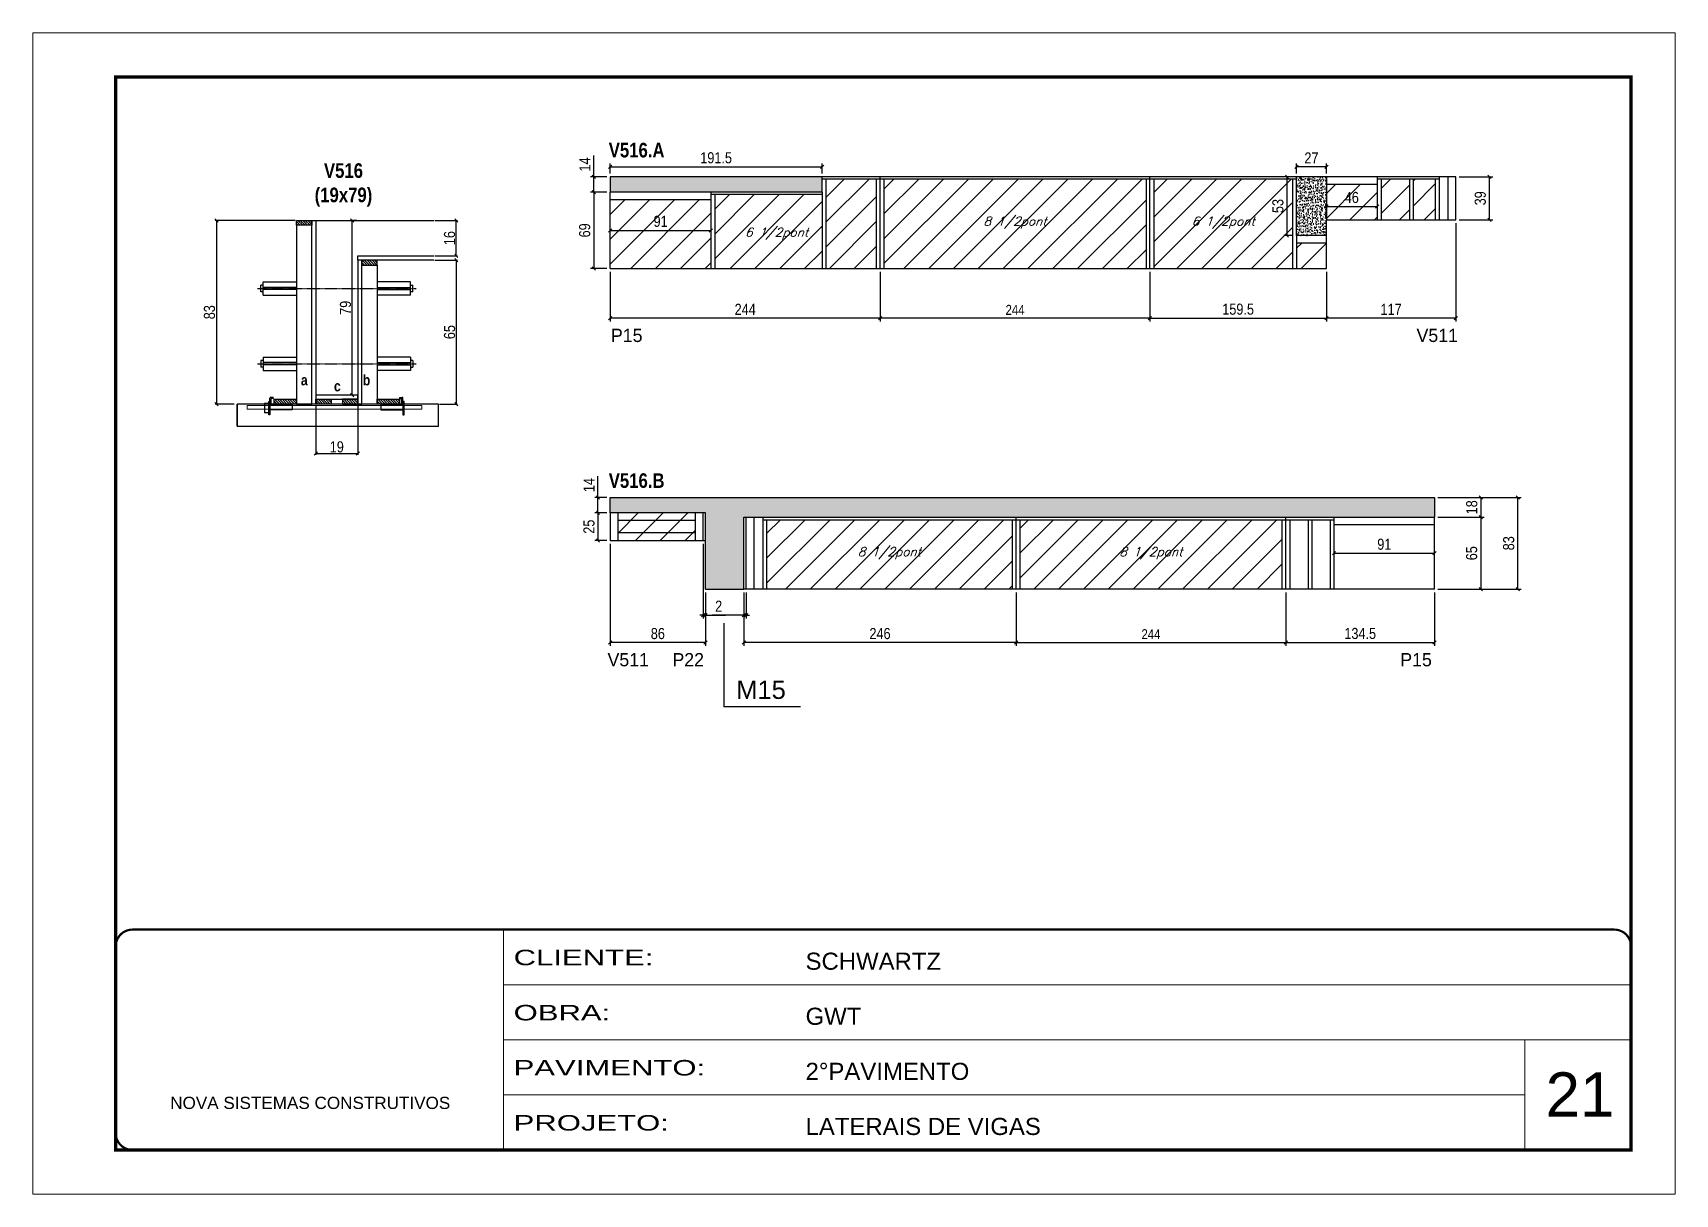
# Model space of a CAD drawing. Extents: x 13154 to 22413, y 1253 to 30260.
# Drawn here: x 13154 to 14639, y 23076 to 24126 of the extents above; entities that cross this region are included whole.
import ezdxf

# ---------------------------------------------------------------- set-up
doc = ezdxf.new("R2010")
doc.units = 0
for name, pattern in [('CONTINUO', [0]), ('DASHED', [0.75, 0.5, -0.25]), ('HIDDEN', [0.375, 0.25, -0.125])]:
    doc.linetypes.add(name, pattern=pattern)
for name, color, linetype in [('5', 5, 'Continuous'), ('barrote', 251, 'Continuous'), ('COTA', 241, 'Continuous'), ('detalhes', 4, 'Continuous'), ('NOMENCLATURA', 7, 'Continuous'), ('Painéis', 200, 'Continuous'), ('presilha', 1, 'Continuous'), ('SARR_2.2x10', 60, 'Continuous'), ('SARR_2.2x7', 40, 'Continuous'), ('SARR_3.5x7', 81, 'Continuous'), ('TENSOR', 3, 'Continuous'), ('texto', 7, 'Continuous')]:
    doc.layers.add(name, color=color, linetype=linetype)
for name, color, linetype, lineweight in [('CARIMBO', 255, 'Continuous', 9), ('CONCRETO', 251, 'Continuous', 25), ('Folhas', 255, 'Continuous', 9), ('Hachura', 251, 'Continuous', 9), ('SARRAFO DE PRESSAO', 251, 'DASHED', 9), ('SCO-___-LAJ', 2, 'Continuous', 0)]:
    doc.layers.add(name, color=color, linetype=linetype, lineweight=lineweight)
doc.styles.add('ARIAL', font='arial.ttf')
doc.styles.add('COTA TECNICA', font='techl___.ttf', dxfattribs={"height": 10})
doc.styles.add('COTA TECNICA 2X', font='techl___.ttf', dxfattribs={"height": 10})
doc.styles.add('COTA TECNICA-50', font='techl___.ttf', dxfattribs={"height": 9})
doc.styles.add('Romans', font='romans.shx')
doc.styles.add('ROMAS860', font='ROMAS860.SHX')
doc.styles.get("Standard").update_dxf_attribs({"font": 'arial.ttf'})
doc.styles.add('TECNICA', font='techb___.ttf', dxfattribs={"height": 10})
doc.styles.add('Tecnologia', font='')
doc.styles.get('Tecnologia').set_extended_font_data('Forgotten Futurist')
doc.dimstyles.new('COTA PAINEL-50', dxfattribs={"dimtxt": 9, "dimasz": 3, "dimexe": 3, "dimexo": 3, "dimgap": 3, "dimtad": 1, "dimdec": 1, "dimzin": 12, "dimdsep": 46, "dimtxsty": 'COTA TECNICA-50', "dimblk1": 'OBLIQUE', "dimblk2": 'OBLIQUE', "dimsah": 1, "dimcen": 0.9, "dimclrd": 4, "dimclre": 4, "dimclrt": 240, "dimadec": 1, "dimazin": 3, "dimtfac": 1, "dimtdec": 1, "dimtmove": 0, "dimatfit": 3, "dimfxl": 1, "dimtolj": 1, "dimtzin": 12, "dimarcsym": 0})
doc.dimstyles.new('PAINEL', dxfattribs={"dimtxt": 10, "dimasz": 3, "dimexe": 3, "dimexo": 3, "dimgap": 3, "dimtad": 1, "dimdec": 1, "dimzin": 12, "dimdsep": 46, "dimtxsty": 'COTA TECNICA', "dimblk1": 'OBLIQUE', "dimblk2": 'OBLIQUE', "dimsah": 1, "dimcen": 0.9, "dimclrd": 4, "dimclre": 4, "dimclrt": 240, "dimadec": 1, "dimazin": 3, "dimtfac": 1, "dimtdec": 1, "dimtmove": 0, "dimatfit": 3, "dimfxl": 1, "dimtolj": 1, "dimtzin": 12, "dimarcsym": 0})
doc.dimstyles.new('SECAO', dxfattribs={"dimscale": 0.333333, "dimtxt": 5, "dimasz": 9, "dimexe": 3, "dimexo": 3, "dimgap": 3, "dimtad": 1, "dimdec": 1, "dimlfac": 0.5, "dimzin": 12, "dimdsep": 46, "dimtxsty": 'COTA TECNICA 2X', "dimblk1": 'OBLIQUE', "dimblk2": 'OBLIQUE', "dimsah": 1, "dimcen": 0.9, "dimclrd": 4, "dimclre": 4, "dimclrt": 240, "dimadec": 1, "dimazin": 3, "dimtfac": 1, "dimtdec": 1, "dimtmove": 0, "dimatfit": 3, "dimfxl": 1, "dimtolj": 1, "dimtzin": 12, "dimarcsym": 0})

msp = doc.modelspace()

# ---------------------------------------------------------------- texts
at = {"layer": '5', "linetype": 'Continuous', "style": 'ROMAS860'}
for s, p in [('P15', (13677.11, 23846.76)), ('V511', (14405.54, 23846.76)), ('V511', (13674.02, 23553.53)), ('P22', (13732.69, 23553.53)), ('P15', (14390.85, 23553.53))]:
    msp.add_text(s, height=12, rotation=359.99996, dxfattribs=at).set_placement(p)
at = {"layer": 'CARIMBO', "style": 'ARIAL'}
msp.add_text('21', height=40, dxfattribs=at).set_placement((14522.24, 23146.44))
at = {"layer": 'detalhes', "style": 'TECNICA'}
for s, p in [('a', (13396.77, 23807.57)), ('c', (13426.65, 23802.15)), ('b', (13452.75, 23807.56))]:
    msp.add_text(s, height=9.6, dxfattribs=at).set_placement(p)
at = {"layer": 'NOMENCLATURA', "style": 'TECNICA'}
for s, p in [('V516.A', (13675.12, 24013.68)), ('V516.B', (13675.12, 23714.85))]:
    msp.add_text(s, height=13.2, dxfattribs=at).set_placement(p)
at = {"layer": 'NOMENCLATURA', "linetype": 'Continuous'}
msp.add_text('M15', height=16.5, dxfattribs=at).set_placement((13790.39, 23524.07))
at = {"layer": 'NOMENCLATURA', "insert": (13435.25, 24008.37), "char_height": 13.2, "attachment_point": 2, "style": 'TECNICA'}
msp.add_mtext_dynamic_manual_height_columns('V516\\P(19x79)', width=300.2766, gutter_width=1, heights=[0], dxfattribs=at)
at = {"layer": 'texto', "color": 2, "char_height": 8, "attachment_point": 5, "style": 'Romans'}
for s, insert in [('{\\Q19;\\C256;8 1/2pont}', (14042.49, 23954.71)), ('{\\Q19;\\C256;6 1/2pont}', (14230.74, 23954.71)), ('{\\Q19;\\C256;6 1/2pont}', (13826.93, 23944.71)), ('{\\Q19;\\C256;8 1/2pont}', (13928.88, 23655.83)), ('{\\Q19;\\C256;8 1/2pont}', (14165.38, 23655.83))]:
    msp.add_mtext(s, dxfattribs=dict(at, insert=insert))

# ---------------------------------------------------------------- blocks, each defined once
blk = doc.blocks.new('9999999999')
at = {"color": 30, "linetype": 'CONTINUO'}
for p, q in [((98564.6, 34230.2), (98564.6, 34429.4)), ((98564.6, 34379.6), (99584, 34379.6)), ((98564.6, 34329.8), (99488, 34329.8)), ((99584, 34329.8), (99488, 34329.8)), ((99488, 34329.8), (99488, 34230.2)), ((98564.6, 34280), (99488, 34280))]:
    blk.add_line(p, q, dxfattribs=at)
at = {"color": 30, "linetype": 'CONTINUO', "const_width": 2}
blk.add_lwpolyline([(99584, 34230.2), (99584, 34414.4, 0.414214), (99569, 34429.4), (98229, 34429.4, 0.414214), (98214, 34414.4), (98214, 34245.2, 0.414214), (98229, 34230.2), (99584, 34230.2)], format="xyb", dxfattribs=at)
at = {"layer": 'Folhas'}
blk.add_lwpolyline([(98139, 34190.2), (99624, 34190.2), (99624, 35240.2), (98139, 35240.2)], close=True, dxfattribs=at)
at = {"layer": 'Folhas', "color": 30, "const_width": 3}
blk.add_lwpolyline([(98214, 34230.2), (99584, 34230.2), (99584, 35200.2), (98214, 35200.2)], close=True, dxfattribs=at)
at = {"color": 7, "linetype": 'Continuous', "ltscale": 5, "style": 'ARIAL'}
for s, height, p in [('SCHWARTZ', 15.48, (98837.7, 34393.1)), ('GWT', 15.48, (98837.7, 34343.3)), ('2°PAVIMENTO', 15.483, (98837.7, 34293.5)), ('NOVA SISTEMAS CONSTRUTIVOS', 11.059, (98263.2, 34267.2)), ('LATERAIS DE VIGAS', 15.483, (98837.7, 34243.7))]:
    blk.add_text(s, height=height, dxfattribs=at).set_placement(p)
at = {"layer": 'Folhas', "color": 7, "style": 'Tecnologia', "width": 1.5}
for s, p in [('CLIENTE:', (98573.7, 34397.2)), ('OBRA:', (98573.7, 34347.3)), ('PAVIMENTO:', (98573.7, 34297.5)), ('PROJETO:', (98573.7, 34247.7))]:
    blk.add_text(s, height=14, dxfattribs=at).set_placement(p)
blk = doc.blocks.new('PRESILHA METÁLICA 1')
at = {"layer": 'presilha'}
for p, q in [((0, 13), (6, 13)), ((0, 13), (0, 0)), ((6, 0), (0, 0)), ((6, 15.5), (7.5, 15.5)), ((6, -2.5), (6, 15.5)), ((6, 13), (6, 0)), ((7.5, 10.6), (7.5, 19.9)), ((7.5, 15.5), (7.5, -2.5)), ((37.5, 4.1), (7.5, 4.1)), ((12, 21), (8.6, 21)), ((9, 11.6), (9, 18.9)), ((12, 19.5), (9.6, 19.5)), ((37.5, 11), (9.6, 11)), ((12, 21), (12, 19.5)), ((37.5, 11), (37.5, 4.1)), ((7.5, -2.5), (6, -2.5))]:
    blk.add_line(p, q, dxfattribs=at)
for centre, radius, start, end in [((8.6, 19.9), 1.14, 90, 180), ((9.6, 18.9), 0.57, 90, 180), ((9.6, 11.6), 0.57, 180, 270)]:
    blk.add_arc(centre, radius, start, end, dxfattribs=at)
blk = doc.blocks.new('PRESILHA METÁLICA 2')
at = {"layer": 'presilha'}
for p, q in [((-5.2, 23.5), (-5.2, 22)), ((-5.2, 23.5), (-1.9, 23.5)), ((-0.8, 14.6), (-0.8, 22.4)), ((-30.8, 13.5), (-30.8, 6.6)), ((-30.8, 13.5), (-2.8, 13.5)), ((-30.8, 6.6), (-0.8, 6.6)), ((-5.2, 22), (-2.8, 22)), ((-2.2, 14.1), (-2.2, 21.4)), ((0.8, 18), (-0.8, 18)), ((-0.8, 18), (-0.8, 0)), ((-0.8, 0), (0.8, 0)), ((0.8, 0), (0.8, 18))]:
    blk.add_line(p, q, dxfattribs=at)
for centre, radius, start, end in [((-1.9, 22.4), 1.14, 0, 90), ((-2.8, 21.4), 0.57, 0, 90), ((-2.8, 14.1), 0.57, 270, 0)]:
    blk.add_arc(centre, radius, start, end, dxfattribs=at)
blk = doc.blocks.new('_Oblique')
at = {"color": 0, "linetype": 'ByBlock', "lineweight": -2}
blk.add_line((-0.5, -0.5), (0.5, 0.5), dxfattribs=at)
blk = doc.blocks.new('*D488')
at = {"layer": 'COTA', "color": 4, "lineweight": -2, "transparency": 16777216}
for p, q in [((13517.9, 23920.7), (13538.3, 23920.7)), ((13537.3, 23920.7), (13537.3, 23790.7)), ((13522.1, 23790.7), (13538.3, 23790.7))]:
    blk.add_line(p, q, dxfattribs=at)
at = {"layer": 'Defpoints', "color": 0, "transparency": 16777216}
for p in [(13516.9, 23920.7), (13521.1, 23790.7), (13537.3, 23790.7)]:
    blk.add_point(p, dxfattribs=at)
at = {"layer": 'COTA', "color": 4, "lineweight": -2, "transparency": 16777216, "xscale": 3, "yscale": 3, "zscale": 3}
for p, rotation in [((13537.3, 23920.7), 90), ((13537.3, 23790.7), 270)]:
    blk.add_blockref('_Oblique', p, dxfattribs=dict(at, rotation=rotation))
at = {"layer": 'COTA', "color": 240, "transparency": 16777216, "insert": (13531.2, 23855.7), "char_height": 10, "attachment_point": 5, "rotation": 90, "style": 'COTA TECNICA 2X'}
blk.add_mtext('\\A1;65', dxfattribs=at)
blk = doc.blocks.new('*D489')
at = {"layer": 'COTA', "color": 4, "lineweight": -2, "transparency": 16777216}
for p, q in [((13517.9, 23956.7), (13538.3, 23956.7)), ((13537.3, 23924.7), (13537.3, 23956.7)), ((13517.9, 23924.7), (13538.3, 23924.7))]:
    blk.add_line(p, q, dxfattribs=at)
at = {"layer": 'Defpoints', "color": 0, "transparency": 16777216}
for p in [(13516.9, 23956.7), (13537.3, 23956.7), (13516.9, 23924.7)]:
    blk.add_point(p, dxfattribs=at)
at = {"layer": 'COTA', "color": 4, "lineweight": -2, "transparency": 16777216, "xscale": 3, "yscale": 3, "zscale": 3}
for p, rotation in [((13537.3, 23956.7), 90), ((13537.3, 23924.7), 270)]:
    blk.add_blockref('_Oblique', p, dxfattribs=dict(at, rotation=rotation))
at = {"layer": 'COTA', "color": 240, "transparency": 16777216, "insert": (13531.2, 23940.7), "char_height": 10, "attachment_point": 5, "rotation": 90, "style": 'COTA TECNICA 2X'}
blk.add_mtext('\\A1;16', dxfattribs=at)
blk = doc.blocks.new('*D490')
at = {"layer": 'COTA', "color": 4, "lineweight": -2, "transparency": 16777216}
for p, q in [((13391.6, 23956.7), (13319.3, 23956.7)), ((13320.3, 23956.7), (13320.3, 23790.7)), ((13336.4, 23790.7), (13319.3, 23790.7))]:
    blk.add_line(p, q, dxfattribs=at)
at = {"layer": 'Defpoints', "color": 0, "transparency": 16777216}
for p in [(13392.6, 23956.7), (13320.3, 23790.7), (13337.4, 23790.7)]:
    blk.add_point(p, dxfattribs=at)
at = {"layer": 'COTA', "color": 4, "lineweight": -2, "transparency": 16777216, "xscale": 3, "yscale": 3, "zscale": 3}
for p, rotation in [((13320.3, 23956.7), 90), ((13320.3, 23790.7), 270)]:
    blk.add_blockref('_Oblique', p, dxfattribs=dict(at, rotation=rotation))
at = {"layer": 'COTA', "color": 240, "transparency": 16777216, "insert": (13314.1, 23873.7), "char_height": 10, "attachment_point": 5, "rotation": 90, "style": 'COTA TECNICA 2X'}
blk.add_mtext('\\A1;83', dxfattribs=at)
blk = doc.blocks.new('*D491')
at = {"layer": 'COTA', "color": 4, "lineweight": -2, "transparency": 16777216}
for p, q in [((13447.2, 23956.7), (13442.2, 23956.7)), ((13443.2, 23798.7), (13443.2, 23956.7)), ((13447.2, 23798.7), (13442.2, 23798.7))]:
    blk.add_line(p, q, dxfattribs=at)
at = {"layer": 'Defpoints', "color": 0, "transparency": 16777216}
for p in [(13443.2, 23956.7), (13448.2, 23956.7), (13448.2, 23798.7)]:
    blk.add_point(p, dxfattribs=at)
at = {"layer": 'COTA', "color": 4, "lineweight": -2, "transparency": 16777216, "xscale": 3, "yscale": 3, "zscale": 3}
for p, rotation in [((13443.2, 23956.7), 90), ((13443.2, 23798.7), 270)]:
    blk.add_blockref('_Oblique', p, dxfattribs=dict(at, rotation=rotation))
at = {"layer": 'COTA', "color": 240, "transparency": 16777216, "insert": (13437.1, 23877.7), "char_height": 10, "attachment_point": 5, "rotation": 90, "style": 'COTA TECNICA 2X'}
blk.add_mtext('\\A1;79', dxfattribs=at)
blk = doc.blocks.new('*D492')
at = {"layer": 'COTA', "color": 4, "lineweight": -2, "transparency": 16777216}
for p, q in [((13410.2, 23789.7), (13410.2, 23744.9)), ((13448.2, 23789.7), (13448.2, 23744.9)), ((13410.2, 23745.9), (13448.2, 23745.9))]:
    blk.add_line(p, q, dxfattribs=at)
at = {"layer": 'Defpoints', "color": 0, "transparency": 16777216}
for p in [(13410.2, 23790.7), (13448.2, 23790.7), (13448.2, 23745.9)]:
    blk.add_point(p, dxfattribs=at)
at = {"layer": 'COTA', "color": 4, "lineweight": -2, "transparency": 16777216, "xscale": 3, "yscale": 3, "zscale": 3, "rotation": 180}
blk.add_blockref('_Oblique', (13410.2, 23745.9), dxfattribs=at)
at = {"layer": 'COTA', "color": 4, "lineweight": -2, "transparency": 16777216, "xscale": 3, "yscale": 3, "zscale": 3}
blk.add_blockref('_Oblique', (13448.2, 23745.9), dxfattribs=at)
at = {"layer": 'COTA', "color": 240, "transparency": 16777216, "insert": (13429.2, 23751.9), "char_height": 10, "attachment_point": 5, "style": 'COTA TECNICA 2X'}
blk.add_mtext('\\A1;19', dxfattribs=at)
blk = doc.blocks.new('*D493')
at = {"layer": 'COTA', "color": 4, "linetype": 'ByBlock', "lineweight": -2, "transparency": 16777216}
for p, q in [((13920.5, 23910.2), (13920.5, 23865.2)), ((14164.5, 23910.2), (14164.5, 23865.2)), ((14164.5, 23868.2), (13920.5, 23868.2))]:
    blk.add_line(p, q, dxfattribs=at)
at = {"layer": 'Defpoints', "color": 0, "linetype": 'ByBlock', "transparency": 16777216}
for p in [(13920.5, 23913.2), (14164.5, 23913.2), (13920.5, 23868.2)]:
    blk.add_point(p, dxfattribs=at)
at = {"layer": 'COTA', "color": 4, "linetype": 'ByBlock', "lineweight": -2, "transparency": 16777216, "xscale": 3, "yscale": 3, "zscale": 3, "rotation": 180}
blk.add_blockref('_Oblique', (13920.5, 23868.2), dxfattribs=at)
at = {"layer": 'COTA', "color": 4, "linetype": 'ByBlock', "lineweight": -2, "transparency": 16777216, "xscale": 3, "yscale": 3, "zscale": 3}
blk.add_blockref('_Oblique', (14164.5, 23868.2), dxfattribs=at)
at = {"layer": 'COTA', "color": 240, "linetype": 'ByBlock', "transparency": 16777216, "insert": (14042.5, 23875.8), "char_height": 9, "attachment_point": 5, "style": 'COTA TECNICA-50'}
blk.add_mtext('\\A1;244', dxfattribs=at)
blk = doc.blocks.new('*D494')
at = {"layer": 'COTA', "color": 4, "linetype": 'ByBlock', "lineweight": -2, "transparency": 16777216}
for p, q in [((14164.5, 23910.2), (14164.5, 23865.2)), ((14324, 23910.2), (14324, 23865.2)), ((14164.5, 23868.2), (14324, 23868.2))]:
    blk.add_line(p, q, dxfattribs=at)
at = {"layer": 'Defpoints', "color": 0, "linetype": 'ByBlock', "transparency": 16777216}
for p in [(14164.5, 23913.2), (14324, 23913.2), (14324, 23868.2)]:
    blk.add_point(p, dxfattribs=at)
at = {"layer": 'COTA', "color": 4, "linetype": 'ByBlock', "lineweight": -2, "transparency": 16777216, "xscale": 3, "yscale": 3, "zscale": 3, "rotation": 180}
blk.add_blockref('_Oblique', (14164.5, 23868.2), dxfattribs=at)
at = {"layer": 'COTA', "color": 4, "linetype": 'ByBlock', "lineweight": -2, "transparency": 16777216, "xscale": 3, "yscale": 3, "zscale": 3}
blk.add_blockref('_Oblique', (14324, 23868.2), dxfattribs=at)
at = {"layer": 'COTA', "color": 240, "linetype": 'ByBlock', "transparency": 16777216, "insert": (14244.2, 23876.4), "char_height": 10, "attachment_point": 5, "style": 'COTA TECNICA'}
blk.add_mtext('\\A1;159.5', dxfattribs=at)
blk = doc.blocks.new('*D495')
at = {"layer": 'COTA', "color": 4, "linetype": 'ByBlock', "lineweight": -2, "transparency": 16777216}
for p, q in [((13676.5, 23910.2), (13676.5, 23865.2)), ((13920.5, 23910.2), (13920.5, 23865.2)), ((13920.5, 23868.2), (13676.5, 23868.2))]:
    blk.add_line(p, q, dxfattribs=at)
at = {"layer": 'Defpoints', "color": 0, "linetype": 'ByBlock', "transparency": 16777216}
for p in [(13676.5, 23913.2), (13920.5, 23913.2), (13676.5, 23868.2)]:
    blk.add_point(p, dxfattribs=at)
at = {"layer": 'COTA', "color": 4, "linetype": 'ByBlock', "lineweight": -2, "transparency": 16777216, "xscale": 3, "yscale": 3, "zscale": 3, "rotation": 180}
blk.add_blockref('_Oblique', (13676.5, 23868.2), dxfattribs=at)
at = {"layer": 'COTA', "color": 4, "linetype": 'ByBlock', "lineweight": -2, "transparency": 16777216, "xscale": 3, "yscale": 3, "zscale": 3}
blk.add_blockref('_Oblique', (13920.5, 23868.2), dxfattribs=at)
at = {"layer": 'COTA', "color": 240, "linetype": 'ByBlock', "transparency": 16777216, "insert": (13798.5, 23876.3), "char_height": 10, "attachment_point": 5, "style": 'COTA TECNICA'}
blk.add_mtext('\\A1;244', dxfattribs=at)
blk = doc.blocks.new('*D496')
at = {"layer": 'COTA', "color": 4, "lineweight": -2, "transparency": 16777216}
blk.add_line((13676.5, 23947.7), (13767.5, 23947.7), dxfattribs=at)
at = {"layer": 'Defpoints', "color": 0, "transparency": 16777216}
for p in [(13676.5, 23947.7), (13767.5, 23947.7), (13767.5, 23947.7)]:
    blk.add_point(p, dxfattribs=at)
at = {"layer": 'COTA', "color": 4, "lineweight": -2, "transparency": 16777216, "xscale": 3, "yscale": 3, "zscale": 3, "rotation": 180}
blk.add_blockref('_Oblique', (13676.5, 23947.7), dxfattribs=at)
at = {"layer": 'COTA', "color": 4, "lineweight": -2, "transparency": 16777216, "xscale": 3, "yscale": 3, "zscale": 3}
blk.add_blockref('_Oblique', (13767.5, 23947.7), dxfattribs=at)
at = {"layer": 'COTA', "color": 240, "transparency": 16777216, "insert": (13722, 23955.8), "char_height": 10, "attachment_point": 5, "style": 'COTA TECNICA'}
blk.add_mtext('\\A1;91', dxfattribs=at)
blk = doc.blocks.new('*D497')
at = {"layer": 'COTA', "color": 4, "lineweight": -2, "transparency": 16777216}
for p, q in [((13676.5, 23999.2), (13676.5, 24008.2)), ((13676.5, 24005.2), (13868, 24005.2)), ((13868, 23999.2), (13868, 24008.2))]:
    blk.add_line(p, q, dxfattribs=at)
at = {"layer": 'Defpoints', "color": 0, "transparency": 16777216}
for p in [(13868, 24005.2), (13676.5, 23996.2), (13868, 23996.2)]:
    blk.add_point(p, dxfattribs=at)
at = {"layer": 'COTA', "color": 4, "lineweight": -2, "transparency": 16777216, "xscale": 3, "yscale": 3, "zscale": 3, "rotation": 180}
blk.add_blockref('_Oblique', (13676.5, 24005.2), dxfattribs=at)
at = {"layer": 'COTA', "color": 4, "lineweight": -2, "transparency": 16777216, "xscale": 3, "yscale": 3, "zscale": 3}
blk.add_blockref('_Oblique', (13868, 24005.2), dxfattribs=at)
at = {"layer": 'COTA', "color": 240, "transparency": 16777216, "insert": (13772.2, 24013.3), "char_height": 10, "attachment_point": 5, "style": 'COTA TECNICA'}
blk.add_mtext('\\A1;191.5', dxfattribs=at)
blk = doc.blocks.new('*D498')
at = {"layer": 'COTA', "color": 4, "lineweight": -2, "transparency": 16777216}
for p, q in [((14297, 23999.2), (14297, 24008.1)), ((14324, 24005.1), (14297, 24005.1)), ((14324, 23999.2), (14324, 24008.1))]:
    blk.add_line(p, q, dxfattribs=at)
at = {"layer": 'Defpoints', "color": 0, "transparency": 16777216}
for p in [(14297, 24005.1), (14297, 23996.2), (14324, 23996.2)]:
    blk.add_point(p, dxfattribs=at)
at = {"layer": 'COTA', "color": 4, "lineweight": -2, "transparency": 16777216, "xscale": 3, "yscale": 3, "zscale": 3, "rotation": 180}
blk.add_blockref('_Oblique', (14297, 24005.1), dxfattribs=at)
at = {"layer": 'COTA', "color": 4, "lineweight": -2, "transparency": 16777216, "xscale": 3, "yscale": 3, "zscale": 3}
blk.add_blockref('_Oblique', (14324, 24005.1), dxfattribs=at)
at = {"layer": 'COTA', "color": 240, "transparency": 16777216, "insert": (14310.5, 24013.2), "char_height": 10, "attachment_point": 5, "style": 'COTA TECNICA'}
blk.add_mtext('\\A1;27', dxfattribs=at)
blk = doc.blocks.new('*D499')
at = {"layer": 'COTA', "color": 4, "lineweight": -2, "transparency": 16777216}
for p, q in [((14441, 23954.2), (14441, 23865.2)), ((14324, 23910.2), (14324, 23865.2)), ((14441, 23868.2), (14324, 23868.2))]:
    blk.add_line(p, q, dxfattribs=at)
at = {"layer": 'Defpoints', "color": 0, "transparency": 16777216}
for p in [(14441, 23957.2), (14324, 23913.2), (14324, 23868.2)]:
    blk.add_point(p, dxfattribs=at)
at = {"layer": 'COTA', "color": 4, "lineweight": -2, "transparency": 16777216, "xscale": 3, "yscale": 3, "zscale": 3, "rotation": 180}
blk.add_blockref('_Oblique', (14324, 23868.2), dxfattribs=at)
at = {"layer": 'COTA', "color": 4, "lineweight": -2, "transparency": 16777216, "xscale": 3, "yscale": 3, "zscale": 3}
blk.add_blockref('_Oblique', (14441, 23868.2), dxfattribs=at)
at = {"layer": 'COTA', "color": 240, "transparency": 16777216, "insert": (14382.5, 23876.3), "char_height": 10, "attachment_point": 5, "style": 'COTA TECNICA'}
blk.add_mtext('\\A1;117', dxfattribs=at)
blk = doc.blocks.new('*D500')
at = {"layer": 'COTA', "color": 4, "lineweight": -2, "transparency": 16777216}
for p, q in [((14324, 23973.7), (14324, 23966.3)), ((14324, 23969.3), (14370, 23969.3)), ((14370, 23973.7), (14370, 23966.3))]:
    blk.add_line(p, q, dxfattribs=at)
at = {"layer": 'Defpoints', "color": 0, "transparency": 16777216}
for p in [(14324, 23976.7), (14370, 23976.7), (14370, 23969.3)]:
    blk.add_point(p, dxfattribs=at)
at = {"layer": 'COTA', "color": 4, "lineweight": -2, "transparency": 16777216, "xscale": 3, "yscale": 3, "zscale": 3, "rotation": 180}
blk.add_blockref('_Oblique', (14324, 23969.3), dxfattribs=at)
at = {"layer": 'COTA', "color": 4, "lineweight": -2, "transparency": 16777216, "xscale": 3, "yscale": 3, "zscale": 3}
blk.add_blockref('_Oblique', (14370, 23969.3), dxfattribs=at)
at = {"layer": 'COTA', "color": 240, "transparency": 16777216, "insert": (14347, 23977.4), "char_height": 10, "attachment_point": 5, "style": 'COTA TECNICA'}
blk.add_mtext('\\A1;46', dxfattribs=at)
blk = doc.blocks.new('*D501')
at = {"layer": 'COTA', "color": 4, "lineweight": -2, "transparency": 16777216}
for p, q in [((14444, 23996.2), (14474.4, 23996.2)), ((14471.4, 23957.2), (14471.4, 23996.2)), ((14444, 23957.2), (14474.4, 23957.2))]:
    blk.add_line(p, q, dxfattribs=at)
at = {"layer": 'Defpoints', "color": 0, "transparency": 16777216}
for p in [(14441, 23996.2), (14471.4, 23996.2), (14441, 23957.2)]:
    blk.add_point(p, dxfattribs=at)
at = {"layer": 'COTA', "color": 4, "lineweight": -2, "transparency": 16777216, "xscale": 3, "yscale": 3, "zscale": 3}
for p, rotation in [((14471.4, 23996.2), 90), ((14471.4, 23957.2), 270)]:
    blk.add_blockref('_Oblique', p, dxfattribs=dict(at, rotation=rotation))
at = {"layer": 'COTA', "color": 240, "transparency": 16777216, "insert": (14463.2, 23976.7), "char_height": 10, "attachment_point": 5, "rotation": 90, "style": 'COTA TECNICA'}
blk.add_mtext('\\A1;39', dxfattribs=at)
blk = doc.blocks.new('*D502')
at = {"layer": 'COTA', "color": 4, "lineweight": -2, "transparency": 16777216}
for p, q in [((13673.5, 23982.2), (13658.6, 23982.2)), ((13661.6, 23982.2), (13661.6, 23913.2)), ((13673.5, 23913.2), (13658.6, 23913.2))]:
    blk.add_line(p, q, dxfattribs=at)
at = {"layer": 'Defpoints', "color": 0, "transparency": 16777216}
for p in [(13676.5, 23982.2), (13661.6, 23913.2), (13676.5, 23913.2)]:
    blk.add_point(p, dxfattribs=at)
at = {"layer": 'COTA', "color": 4, "lineweight": -2, "transparency": 16777216, "xscale": 3, "yscale": 3, "zscale": 3}
for p, rotation in [((13661.6, 23982.2), 90), ((13661.6, 23913.2), 270)]:
    blk.add_blockref('_Oblique', p, dxfattribs=dict(at, rotation=rotation))
at = {"layer": 'COTA', "color": 240, "transparency": 16777216, "insert": (13653.4, 23947.7), "char_height": 10, "attachment_point": 5, "rotation": 90, "style": 'COTA TECNICA'}
blk.add_mtext('\\A1;69', dxfattribs=at)
blk = doc.blocks.new('*D503')
at = {"layer": 'COTA', "color": 4, "lineweight": -2, "transparency": 16777216}
for p, q in [((13661.6, 23996.2), (13661.6, 24015.3)), ((13673.5, 23996.2), (13658.6, 23996.2)), ((13661.6, 23982.2), (13661.6, 23996.2)), ((13673.5, 23982.2), (13658.6, 23982.2))]:
    blk.add_line(p, q, dxfattribs=at)
at = {"layer": 'Defpoints', "color": 0, "transparency": 16777216}
for p in [(13661.6, 23996.2), (13676.5, 23996.2), (13676.5, 23982.2)]:
    blk.add_point(p, dxfattribs=at)
at = {"layer": 'COTA', "color": 4, "lineweight": -2, "transparency": 16777216, "xscale": 3, "yscale": 3, "zscale": 3}
for p, rotation in [((13661.6, 23996.2), 90), ((13661.6, 23982.2), 270)]:
    blk.add_blockref('_Oblique', p, dxfattribs=dict(at, rotation=rotation))
at = {"layer": 'COTA', "color": 240, "transparency": 16777216, "insert": (13653.5, 24007.3), "char_height": 10, "attachment_point": 5, "rotation": 90, "style": 'COTA TECNICA'}
blk.add_mtext('\\A1;14', dxfattribs=at)
blk = doc.blocks.new('*D507')
at = {"layer": 'COTA', "color": 4, "lineweight": -2, "transparency": 16777216}
for p, q in [((13676.5, 23664.3), (13676.5, 23572)), ((13762.5, 23620.3), (13762.5, 23572)), ((13762.5, 23575), (13676.5, 23575))]:
    blk.add_line(p, q, dxfattribs=at)
at = {"layer": 'Defpoints', "color": 0, "transparency": 16777216}
for p in [(13676.5, 23667.3), (13762.5, 23623.3), (13676.5, 23575)]:
    blk.add_point(p, dxfattribs=at)
at = {"layer": 'COTA', "color": 4, "lineweight": -2, "transparency": 16777216, "xscale": 3, "yscale": 3, "zscale": 3, "rotation": 180}
blk.add_blockref('_Oblique', (13676.5, 23575), dxfattribs=at)
at = {"layer": 'COTA', "color": 4, "lineweight": -2, "transparency": 16777216, "xscale": 3, "yscale": 3, "zscale": 3}
blk.add_blockref('_Oblique', (13762.5, 23575), dxfattribs=at)
at = {"layer": 'COTA', "color": 240, "transparency": 16777216, "insert": (13719.5, 23583.1), "char_height": 10, "attachment_point": 5, "style": 'COTA TECNICA'}
blk.add_mtext('\\A1;86', dxfattribs=at)
blk = doc.blocks.new('*D504')
at = {"layer": 'COTA', "color": 4, "linetype": 'ByBlock', "lineweight": -2, "transparency": 16777216}
for p, q in [((14043.4, 23620.3), (14043.4, 23572)), ((14287.4, 23620.3), (14287.4, 23572)), ((14043.4, 23575), (14287.4, 23575))]:
    blk.add_line(p, q, dxfattribs=at)
at = {"layer": 'Defpoints', "color": 0, "linetype": 'ByBlock', "transparency": 16777216}
for p in [(14043.4, 23623.3), (14287.4, 23623.3), (14287.4, 23575)]:
    blk.add_point(p, dxfattribs=at)
at = {"layer": 'COTA', "color": 4, "linetype": 'ByBlock', "lineweight": -2, "transparency": 16777216, "xscale": 3, "yscale": 3, "zscale": 3, "rotation": 180}
blk.add_blockref('_Oblique', (14043.4, 23575), dxfattribs=at)
at = {"layer": 'COTA', "color": 4, "linetype": 'ByBlock', "lineweight": -2, "transparency": 16777216, "xscale": 3, "yscale": 3, "zscale": 3}
blk.add_blockref('_Oblique', (14287.4, 23575), dxfattribs=at)
at = {"layer": 'COTA', "color": 240, "linetype": 'ByBlock', "transparency": 16777216, "insert": (14165.4, 23582.6), "char_height": 9, "attachment_point": 5, "style": 'COTA TECNICA-50'}
blk.add_mtext('\\A1;244', dxfattribs=at)
blk = doc.blocks.new('*D508')
at = {"layer": 'COTA', "color": 4, "linetype": 'ByBlock', "lineweight": -2, "transparency": 16777216}
for p, q in [((13797.4, 23620.3), (13797.4, 23572)), ((14043.4, 23620.3), (14043.4, 23572)), ((14043.4, 23575), (13797.4, 23575))]:
    blk.add_line(p, q, dxfattribs=at)
at = {"layer": 'Defpoints', "color": 0, "linetype": 'ByBlock', "transparency": 16777216}
for p in [(13797.4, 23623.3), (14043.4, 23623.3), (13797.4, 23575)]:
    blk.add_point(p, dxfattribs=at)
at = {"layer": 'COTA', "color": 4, "linetype": 'ByBlock', "lineweight": -2, "transparency": 16777216, "xscale": 3, "yscale": 3, "zscale": 3, "rotation": 180}
blk.add_blockref('_Oblique', (13797.4, 23575), dxfattribs=at)
at = {"layer": 'COTA', "color": 4, "linetype": 'ByBlock', "lineweight": -2, "transparency": 16777216, "xscale": 3, "yscale": 3, "zscale": 3}
blk.add_blockref('_Oblique', (14043.4, 23575), dxfattribs=at)
at = {"layer": 'COTA', "color": 240, "linetype": 'ByBlock', "transparency": 16777216, "insert": (13920.4, 23583.1), "char_height": 10, "attachment_point": 5, "style": 'COTA TECNICA'}
blk.add_mtext('\\A1;246', dxfattribs=at)
blk = doc.blocks.new('*D509')
at = {"layer": 'COTA', "color": 4, "linetype": 'ByBlock', "lineweight": -2, "transparency": 16777216}
for p, q in [((14287.4, 23620.3), (14287.4, 23572)), ((14421.9, 23620.3), (14421.9, 23572)), ((14287.4, 23575), (14421.9, 23575))]:
    blk.add_line(p, q, dxfattribs=at)
at = {"layer": 'Defpoints', "color": 0, "linetype": 'ByBlock', "transparency": 16777216}
for p in [(14287.4, 23623.3), (14421.9, 23623.3), (14421.9, 23575)]:
    blk.add_point(p, dxfattribs=at)
at = {"layer": 'COTA', "color": 4, "linetype": 'ByBlock', "lineweight": -2, "transparency": 16777216, "xscale": 3, "yscale": 3, "zscale": 3, "rotation": 180}
blk.add_blockref('_Oblique', (14287.4, 23575), dxfattribs=at)
at = {"layer": 'COTA', "color": 4, "linetype": 'ByBlock', "lineweight": -2, "transparency": 16777216, "xscale": 3, "yscale": 3, "zscale": 3}
blk.add_blockref('_Oblique', (14421.9, 23575), dxfattribs=at)
at = {"layer": 'COTA', "color": 240, "linetype": 'ByBlock', "transparency": 16777216, "insert": (14354.6, 23583.2), "char_height": 10, "attachment_point": 5, "style": 'COTA TECNICA'}
blk.add_mtext('\\A1;134.5', dxfattribs=at)
blk = doc.blocks.new('*D510')
at = {"layer": 'COTA', "color": 4, "lineweight": -2, "transparency": 16777216}
for p, q in [((13760.5, 23664.3), (13760.5, 23596.9)), ((13762.5, 23620.3), (13762.5, 23596.9)), ((13760.5, 23599.9), (13757.5, 23599.9)), ((13760.5, 23599.9), (13762.5, 23599.9)), ((13762.5, 23599.9), (13780.6, 23599.9))]:
    blk.add_line(p, q, dxfattribs=at)
at = {"layer": 'Defpoints', "color": 0, "transparency": 16777216}
for p in [(13760.5, 23667.3), (13762.5, 23623.3), (13762.5, 23599.9)]:
    blk.add_point(p, dxfattribs=at)
at = {"layer": 'COTA', "color": 4, "lineweight": -2, "transparency": 16777216, "xscale": 3, "yscale": 3, "zscale": 3}
blk.add_blockref('_Oblique', (13760.5, 23599.9), dxfattribs=at)
at = {"layer": 'COTA', "color": 4, "lineweight": -2, "transparency": 16777216, "xscale": 3, "yscale": 3, "zscale": 3, "rotation": 180}
blk.add_blockref('_Oblique', (13762.5, 23599.9), dxfattribs=at)
at = {"layer": 'COTA', "color": 240, "transparency": 16777216, "insert": (13774.5, 23607.9), "char_height": 10, "attachment_point": 5, "style": 'COTA TECNICA'}
blk.add_mtext('\\A1;2', dxfattribs=at)
blk = doc.blocks.new('*D511')
at = {"layer": 'COTA', "color": 4, "lineweight": -2, "transparency": 16777216}
for p, q in [((13797.4, 23620.3), (13797.4, 23596.9)), ((13799.4, 23620.3), (13799.4, 23596.9)), ((13797.4, 23599.9), (13768.5, 23599.9)), ((13799.4, 23599.9), (13797.4, 23599.9)), ((13799.4, 23599.9), (13802.4, 23599.9))]:
    blk.add_line(p, q, dxfattribs=at)
at = {"layer": 'Defpoints', "color": 0, "transparency": 16777216}
for p in [(13797.4, 23623.3), (13799.4, 23623.3), (13797.4, 23599.9)]:
    blk.add_point(p, dxfattribs=at)
at = {"layer": 'COTA', "color": 4, "lineweight": -2, "transparency": 16777216, "xscale": 3, "yscale": 3, "zscale": 3}
blk.add_blockref('_Oblique', (13797.4, 23599.9), dxfattribs=at)
at = {"layer": 'COTA', "color": 4, "lineweight": -2, "transparency": 16777216, "xscale": 3, "yscale": 3, "zscale": 3, "rotation": 180}
blk.add_blockref('_Oblique', (13799.4, 23599.9), dxfattribs=at)
at = {"layer": 'COTA', "color": 240, "transparency": 16777216, "insert": (13774.5, 23607.9), "char_height": 10, "attachment_point": 5, "style": 'COTA TECNICA'}
blk.add_mtext('\\A1;2', dxfattribs=at)
blk = doc.blocks.new('*D505')
at = {"layer": 'COTA', "color": 4, "lineweight": -2, "transparency": 16777216}
for p, q in [((13673.5, 23692.3), (13662.4, 23692.3)), ((13665.4, 23692.3), (13665.4, 23667.3)), ((13673.5, 23667.3), (13662.4, 23667.3))]:
    blk.add_line(p, q, dxfattribs=at)
at = {"layer": 'Defpoints', "color": 0, "transparency": 16777216}
for p in [(13676.5, 23692.3), (13665.4, 23667.3), (13676.5, 23667.3)]:
    blk.add_point(p, dxfattribs=at)
at = {"layer": 'COTA', "color": 4, "lineweight": -2, "transparency": 16777216, "xscale": 3, "yscale": 3, "zscale": 3}
for p, rotation in [((13665.4, 23692.3), 90), ((13665.4, 23667.3), 270)]:
    blk.add_blockref('_Oblique', p, dxfattribs=dict(at, rotation=rotation))
at = {"layer": 'COTA', "color": 240, "transparency": 16777216, "insert": (13657.3, 23679.8), "char_height": 10, "attachment_point": 5, "rotation": 90, "style": 'COTA TECNICA'}
blk.add_mtext('\\A1;25', dxfattribs=at)
blk = doc.blocks.new('*D506')
at = {"layer": 'COTA', "color": 4, "lineweight": -2, "transparency": 16777216}
for p, q in [((13665.4, 23706.3), (13665.4, 23725.4)), ((13673.5, 23706.3), (13662.4, 23706.3)), ((13665.4, 23692.3), (13665.4, 23706.3)), ((13673.5, 23692.3), (13662.4, 23692.3))]:
    blk.add_line(p, q, dxfattribs=at)
at = {"layer": 'Defpoints', "color": 0, "transparency": 16777216}
for p in [(13665.4, 23706.3), (13676.5, 23706.3), (13676.5, 23692.3)]:
    blk.add_point(p, dxfattribs=at)
at = {"layer": 'COTA', "color": 4, "lineweight": -2, "transparency": 16777216, "xscale": 3, "yscale": 3, "zscale": 3}
for p, rotation in [((13665.4, 23706.3), 90), ((13665.4, 23692.3), 270)]:
    blk.add_blockref('_Oblique', p, dxfattribs=dict(at, rotation=rotation))
at = {"layer": 'COTA', "color": 240, "transparency": 16777216, "insert": (13657.3, 23717.4), "char_height": 10, "attachment_point": 5, "rotation": 90, "style": 'COTA TECNICA'}
blk.add_mtext('\\A1;14', dxfattribs=at)
blk = doc.blocks.new('*D512')
at = {"layer": 'COTA', "color": 4, "lineweight": -2, "transparency": 16777216}
blk.add_line((14330.9, 23655.8), (14421.9, 23655.8), dxfattribs=at)
at = {"layer": 'Defpoints', "color": 0, "transparency": 16777216}
for p in [(14330.9, 23655.8), (14421.9, 23655.8), (14421.9, 23655.8)]:
    blk.add_point(p, dxfattribs=at)
at = {"layer": 'COTA', "color": 4, "lineweight": -2, "transparency": 16777216, "xscale": 3, "yscale": 3, "zscale": 3, "rotation": 180}
blk.add_blockref('_Oblique', (14330.9, 23655.8), dxfattribs=at)
at = {"layer": 'COTA', "color": 4, "lineweight": -2, "transparency": 16777216, "xscale": 3, "yscale": 3, "zscale": 3}
blk.add_blockref('_Oblique', (14421.9, 23655.8), dxfattribs=at)
at = {"layer": 'COTA', "color": 240, "transparency": 16777216, "insert": (14376.4, 23663.9), "char_height": 10, "attachment_point": 5, "style": 'COTA TECNICA'}
blk.add_mtext('\\A1;91', dxfattribs=at)
blk = doc.blocks.new('*D513')
at = {"layer": 'COTA', "color": 4, "lineweight": -2, "transparency": 16777216}
for p, q in [((14424.9, 23688.3), (14466.6, 23688.3)), ((14463.6, 23688.3), (14463.6, 23623.3)), ((14424.9, 23623.3), (14466.6, 23623.3))]:
    blk.add_line(p, q, dxfattribs=at)
at = {"layer": 'Defpoints', "color": 0, "transparency": 16777216}
for p in [(14421.9, 23688.3), (14421.9, 23623.3), (14463.6, 23623.3)]:
    blk.add_point(p, dxfattribs=at)
at = {"layer": 'COTA', "color": 4, "lineweight": -2, "transparency": 16777216, "xscale": 3, "yscale": 3, "zscale": 3}
for p, rotation in [((14463.6, 23688.3), 90), ((14463.6, 23623.3), 270)]:
    blk.add_blockref('_Oblique', p, dxfattribs=dict(at, rotation=rotation))
at = {"layer": 'COTA', "color": 240, "transparency": 16777216, "insert": (14455.4, 23655.8), "char_height": 10, "attachment_point": 5, "rotation": 90, "style": 'COTA TECNICA'}
blk.add_mtext('\\A1;65', dxfattribs=at)
blk = doc.blocks.new('*D514')
at = {"layer": 'COTA', "color": 4, "lineweight": -2, "transparency": 16777216}
for p, q in [((14424.9, 23706.3), (14466.6, 23706.3)), ((14463.6, 23706.3), (14463.6, 23688.3)), ((14424.9, 23688.3), (14466.6, 23688.3))]:
    blk.add_line(p, q, dxfattribs=at)
at = {"layer": 'Defpoints', "color": 0, "transparency": 16777216}
for p in [(14421.9, 23706.3), (14421.9, 23688.3), (14463.6, 23688.3)]:
    blk.add_point(p, dxfattribs=at)
at = {"layer": 'COTA', "color": 4, "lineweight": -2, "transparency": 16777216, "xscale": 3, "yscale": 3, "zscale": 3}
for p, rotation in [((14463.6, 23706.3), 90), ((14463.6, 23688.3), 270)]:
    blk.add_blockref('_Oblique', p, dxfattribs=dict(at, rotation=rotation))
at = {"layer": 'COTA', "color": 240, "transparency": 16777216, "insert": (14455.5, 23697.3), "char_height": 10, "attachment_point": 5, "rotation": 90, "style": 'COTA TECNICA'}
blk.add_mtext('\\A1;18', dxfattribs=at)
blk = doc.blocks.new('*D515')
at = {"layer": 'COTA', "color": 4, "lineweight": -2, "transparency": 16777216}
for p, q in [((14424.9, 23706.3), (14500.2, 23706.3)), ((14497.2, 23623.3), (14497.2, 23706.3)), ((14424.9, 23623.3), (14500.2, 23623.3))]:
    blk.add_line(p, q, dxfattribs=at)
at = {"layer": 'Defpoints', "color": 0, "transparency": 16777216}
for p in [(14421.9, 23706.3), (14497.2, 23706.3), (14421.9, 23623.3)]:
    blk.add_point(p, dxfattribs=at)
at = {"layer": 'COTA', "color": 4, "lineweight": -2, "transparency": 16777216, "xscale": 3, "yscale": 3, "zscale": 3}
for p, rotation in [((14497.2, 23706.3), 90), ((14497.2, 23623.3), 270)]:
    blk.add_blockref('_Oblique', p, dxfattribs=dict(at, rotation=rotation))
at = {"layer": 'COTA', "color": 240, "transparency": 16777216, "insert": (14488.9, 23664.8), "char_height": 10, "attachment_point": 5, "rotation": 90, "style": 'COTA TECNICA'}
blk.add_mtext('\\A1;83', dxfattribs=at)
blk = doc.blocks.new('*D757')
at = {"layer": 'COTA', "color": 4, "lineweight": -2, "transparency": 16777216}
for p, q in [((14294, 23996.2), (14285.4, 23996.2)), ((14288.4, 23996.2), (14288.4, 23943.2)), ((14294, 23943.2), (14285.4, 23943.2))]:
    blk.add_line(p, q, dxfattribs=at)
at = {"layer": 'Defpoints', "color": 0, "transparency": 16777216}
for p in [(14297, 23996.2), (14288.4, 23943.2), (14297, 23943.2)]:
    blk.add_point(p, dxfattribs=at)
at = {"layer": 'COTA', "color": 4, "lineweight": -2, "transparency": 16777216, "xscale": 3, "yscale": 3, "zscale": 3}
for p, rotation in [((14288.4, 23996.2), 90), ((14288.4, 23943.2), 270)]:
    blk.add_blockref('_Oblique', p, dxfattribs=dict(at, rotation=rotation))
at = {"layer": 'COTA', "color": 240, "transparency": 16777216, "insert": (14280.2, 23969.7), "char_height": 10, "attachment_point": 5, "rotation": 90, "style": 'COTA TECNICA'}
blk.add_mtext('\\A1;53', dxfattribs=at)

# ---------------------------------------------------------------- dimensions: what is measured, and where the dimension line sits
at = {"layer": 'COTA'}
for base, p1, p2, dimstyle, picture, middle in [((13661.57, 23996.21), (13676.49, 23982.21), (13676.49, 23996.21), 'PAINEL', '*D503', (13653.5, 24007.27)), ((14288.39, 23943.21), (14296.99, 23996.21), (14296.99, 23943.21), 'PAINEL', '*D757', (14280.17, 23969.71)), ((14471.44, 23996.21), (14440.99, 23957.21), (14440.99, 23996.21), 'PAINEL', '*D501', (14463.19, 23976.71)), ((13661.57, 23913.21), (13676.49, 23982.21), (13676.49, 23913.21), 'PAINEL', '*D502', (13653.44, 23947.71)), ((13320.33, 23790.68, 0), (13392.65, 23956.68), (13337.43, 23790.68, 0), 'SECAO', '*D490', (13314.09, 23873.68, 0)), ((13443.17, 23956.68), (13448.25, 23798.68), (13448.25, 23956.68), 'SECAO', '*D491', (13437.07, 23877.68)), ((13537.29, 23956.68), (13516.95, 23924.68), (13516.95, 23956.68), 'SECAO', '*D489', (13531.19, 23940.68)), ((13537.29, 23790.68, 0), (13516.95, 23920.68), (13521.06, 23790.68, 0), 'SECAO', '*D488', (13531.18, 23855.68, 0)), ((13665.37, 23706.33), (13676.49, 23692.33), (13676.49, 23706.33), 'PAINEL', '*D506', (13657.3, 23717.39)), ((14463.56, 23688.33), (14421.88, 23706.33), (14421.88, 23688.33), 'PAINEL', '*D514', (14455.46, 23697.33)), ((14497.19, 23706.33), (14421.88, 23623.33), (14421.88, 23706.33), 'PAINEL', '*D515', (14488.95, 23664.83)), ((13665.37, 23667.33), (13676.49, 23692.33), (13676.49, 23667.33), 'PAINEL', '*D505', (13657.26, 23679.83)), ((14463.56, 23623.33), (14421.88, 23688.33), (14421.88, 23623.33), 'PAINEL', '*D513', (14455.45, 23655.83))]:
    dim = msp.add_linear_dim(base=base, p1=p1, p2=p2, angle=90, dimstyle=dimstyle, dxfattribs=at)
    dim.commit()
    dim.dimension.update_dxf_attribs({"geometry": picture, "text_midpoint": middle})
for base, p1, p2, dimstyle, picture, middle in [((13867.99, 24005.16), (13676.49, 23996.21), (13867.99, 23996.21), 'PAINEL', '*D497', (13772.24, 24013.3)), ((14296.99, 24005.12), (14323.99, 23996.21), (14296.99, 23996.21), 'PAINEL', '*D498', (14310.49, 24013.19)), ((14369.99, 23969.33), (14323.99, 23976.71), (14369.99, 23976.71), 'PAINEL', '*D500', (14346.99, 23977.44)), ((13767.49, 23947.71), (13676.49, 23947.71), (13767.49, 23947.71), 'PAINEL', '*D496', (13721.99, 23955.8)), ((14323.99, 23868.23), (14440.99, 23957.21), (14323.99, 23913.21), 'PAINEL', '*D499', (14382.49, 23876.3)), ((13448.25, 23745.85), (13410.25, 23790.68), (13448.25, 23790.68), 'SECAO', '*D492', (13429.25, 23751.94)), ((13676.49, 23575), (13762.49, 23623.33), (13676.49, 23667.33), 'PAINEL', '*D507', (13719.49, 23583.13)), ((13762.49, 23599.85), (13760.49, 23667.33), (13762.49, 23623.33), 'PAINEL', '*D510', (13774.55, 23607.85)), ((14421.88, 23655.83), (14330.88, 23655.83), (14421.88, 23655.83), 'PAINEL', '*D512', (14376.38, 23663.92))]:
    dim = msp.add_linear_dim(base=base, p1=p1, p2=p2, dimstyle=dimstyle, dxfattribs=at)
    dim.commit()
    dim.dimension.update_dxf_attribs({"geometry": picture, "text_midpoint": middle})
at = {"layer": 'COTA', "linetype": 'ByBlock'}
for base, p1, p2, picture, middle in [((13676.49, 23868.23), (13920.49, 23913.21), (13676.49, 23913.21), '*D495', (13798.49, 23876.3)), ((13797.38, 23575), (14043.38, 23623.33), (13797.38, 23623.33), '*D508', (13920.38, 23583.1))]:
    dim = msp.add_linear_dim(base=base, p1=p1, p2=p2, angle=180, dimstyle='PAINEL', dxfattribs=at)
    dim.commit()
    dim.dimension.update_dxf_attribs({"geometry": picture, "text_midpoint": middle})
dim = msp.add_linear_dim(base=(13920.49, 23868.23), p1=(14164.49, 23913.21), p2=(13920.49, 23913.21), dimstyle='COTA PAINEL-50', override={"dimarcsym": 1}, dxfattribs=at)
dim.commit()
dim.dimension.update_dxf_attribs({"geometry": '*D493', "text_midpoint": (14042.49, 23875.8)})
for base, p1, p2, picture, middle in [((14323.99, 23868.23), (14164.49, 23913.21), (14323.99, 23913.21), '*D494', (14244.24, 23876.37)), ((14421.88, 23575), (14287.38, 23623.33), (14421.88, 23623.33), '*D509', (14354.63, 23583.22))]:
    dim = msp.add_linear_dim(base=base, p1=p1, p2=p2, dimstyle='PAINEL', dxfattribs=at)
    dim.commit()
    dim.dimension.update_dxf_attribs({"geometry": picture, "text_midpoint": middle})
at = {"layer": 'COTA'}
dim = msp.add_linear_dim(base=(13797.38, 23599.85), p1=(13799.38, 23623.33), p2=(13797.38, 23623.33), dimstyle='PAINEL', dxfattribs=at)
dim.commit()
dim.dimension.update_dxf_attribs({"geometry": '*D511', "text_midpoint": (13774.55, 23599.85), "dimtype": 160})
at = {"layer": 'COTA', "linetype": 'ByBlock'}
dim = msp.add_linear_dim(base=(14287.38, 23575), p1=(14043.38, 23623.33), p2=(14287.38, 23623.33), angle=180, dimstyle='COTA PAINEL-50', override={"dimarcsym": 1}, dxfattribs=at)
dim.commit()
dim.dimension.update_dxf_attribs({"geometry": '*D504', "text_midpoint": (14165.38, 23582.57)})

# ---------------------------------------------------------------- hatches: boundary and pattern name
at = {"layer": 'COTA'}
h = msp.add_hatch(dxfattribs=at)
h.set_pattern_fill('AR-CONC', color=256, scale=0.03)
h.set_pattern_definition([(50, (41.725, 30.493), (5.4655401, -0.4781726), [0.5715, -6.2865]), (355, (41.725, 30.493), (-1.0573026, 5.7317054), [0.4572, -5.0292175]), (100.451445, (42.1805, 30.453), (4.4082374, 5.2535326), [0.4857003, -5.3427073]), (46.1842, (41.725, 32.017), (8.1323712, -1.2612698), [0.85725, -9.42975]), (96.635558, (42.403, 31.912), (7.122124, 7.4227837), [0.7285507, -8.0140682]), (351.18415, (41.725, 32.017), (7.122124, 7.4227837), [0.685799, -7.543792]), (21, (42.487, 31.636), (4.54843174, -3.06795595), [0.5715, -6.2865]), (326, (42.487, 31.636), (1.8540609, 5.525639), [0.4572, -5.0292]), (71.451445, (42.866, 31.3803), (6.4024926, 2.4576831), [0.4857003, -5.3426981]), (37.5, (41.725, 30.493), (0.0926581, 2.53665117), [0, -4.96824, 0, -5.1054, 0, -5.04825]), (7.5, (41.725, 30.493), (2.00458988, 3.00541724), [0, -2.91084, 0, -4.85394, 0, -1.92405]), (327.5, (40.0258, 30.493), (4.06771786, -0.17186232), [0, -1.905, 0, -5.9436, 0, -7.8867]), (317.5, (39.2638, 30.493), (4.44387544, 0.76279473), [0, -2.4765, 0, -3.94716, 0, -5.6007])])
h.paths.add_polyline_path([(13867.99, 23982.21), (13867.99, 23996.21), (13676.49, 23996.21), (13676.49, 23982.21)])
h = msp.add_hatch(dxfattribs=at)
h.set_pattern_fill('AR-CONC', color=256, scale=0.03)
h.set_pattern_definition([(50, (41.725, 0), (5.4655401, -0.4781726), [0.5715, -6.2865]), (355, (41.725, 0), (-1.0573026, 5.7317054), [0.4572, -5.0292175]), (100.451445, (42.1805, -0.04), (4.4082374, 5.2535326), [0.4857003, -5.3427073]), (46.1842, (41.725, 1.524), (8.1323712, -1.2612698), [0.85725, -9.42975]), (96.635558, (42.403, 1.419), (7.122124, 7.4227837), [0.7285507, -8.0140682]), (351.18415, (41.725, 1.524), (7.122124, 7.4227837), [0.685799, -7.543792]), (21, (42.487, 1.143), (4.54843174, -3.06795595), [0.5715, -6.2865]), (326, (42.487, 1.143), (1.8540609, 5.525639), [0.4572, -5.0292]), (71.451445, (42.866, 0.8873), (6.4024926, 2.4576831), [0.4857003, -5.3426981]), (37.5, (41.725, 0), (0.0926581, 2.53665117), [0, -4.96824, 0, -5.1054, 0, -5.04825]), (7.5, (41.725, 0), (2.00458988, 3.00541724), [0, -2.91084, 0, -4.85394, 0, -1.92405]), (327.5, (40.0258, 0), (4.06771786, -0.17186232), [0, -1.905, 0, -5.9436, 0, -7.8867]), (317.5, (39.2638, 0), (4.44387544, 0.76279473), [0, -2.4765, 0, -3.94716, 0, -5.6007])])
h.paths.add_polyline_path([(14296.99, 23943.21), (14323.99, 23943.21), (14323.99, 23957.21), (14323.99, 23996.21), (14296.99, 23996.21)])
h = msp.add_hatch(dxfattribs=at)
h.set_pattern_fill('AR-CONC', color=256, scale=0.03)
h.paths.add_polyline_path([(13797.38, 23688.33), (14287.38, 23688.33), (14421.88, 23688.33), (14421.88, 23706.33), (13676.49, 23706.33), (13676.49, 23692.33), (13762.49, 23692.33), (13762.49, 23667.33), (13762.49, 23623.33), (13797.38, 23623.33)])
at = {"layer": 'Hachura', "linetype": 'ByBlock'}
h = msp.add_hatch(dxfattribs=at)
h.set_pattern_fill('ANSI31', color=256, scale=5)
h.set_pattern_definition([(45, (41.725, 0), (-11.22532, 11.22532), [])])
h.paths.add_polyline_path([(13767.49, 23913.21), (13767.49, 23975.21), (13676.49, 23975.21), (13676.49, 23913.21)])
h.paths.add_polyline_path([(13867.99, 23913.21), (13867.99, 23980.01), (13770.99, 23980.01), (13770.99, 23913.21)])
h.paths.add_polyline_path([(13916.99, 23913.21), (13916.99, 23994.01), (13871.49, 23994.01), (13871.49, 23913.21)])
h.paths.add_polyline_path([(14160.99, 23913.21), (14160.99, 23994.01), (13923.99, 23994.01), (13923.99, 23913.21)])
h.paths.add_polyline_path([(14293.49, 23913.21), (14293.49, 23994.01), (14167.99, 23994.01), (14167.99, 23913.21)])
h.paths.add_polyline_path([(14323.99, 23936.21), (14296.99, 23936.21), (14296.99, 23913.21), (14323.99, 23913.21)])
h.paths.add_polyline_path([(14369.99, 23989.21), (14323.99, 23989.21), (14323.99, 23957.21), (14369.99, 23957.21)])
h.paths.add_polyline_path([(14373.49, 23957.21), (14399.08, 23957.21), (14399.08, 23994.01), (14373.49, 23994.01)])
h.paths.add_polyline_path([(14402.58, 23957.21), (14422.49, 23957.21), (14422.49, 23994.01), (14402.58, 23994.01)])
h = msp.add_hatch(dxfattribs=at)
h.set_pattern_fill('ANSI31', color=256, scale=5)
h.paths.add_polyline_path([(13753.49, 23674.33), (13753.49, 23685.33), (13683.49, 23685.33), (13683.49, 23674.33)])
h.paths.add_polyline_path([(13683.49, 23692.33), (13683.49, 23685.33), (13753.49, 23685.33), (13753.49, 23692.33)])
h.paths.add_polyline_path([(13683.49, 23674.33), (13683.49, 23667.33), (13753.49, 23667.33), (13753.49, 23674.33)])
h.paths.add_polyline_path([(14039.88, 23623.33), (14039.88, 23686.13), (13817.88, 23686.13), (13817.88, 23623.33)])
h.paths.add_polyline_path([(14283.88, 23623.33), (14283.88, 23686.13), (14046.88, 23686.13), (14046.88, 23623.33)])
at = {"layer": 'SARR_2.2x10'}
h = msp.add_hatch(dxfattribs=at)
h.set_pattern_fill('ANSI31', color=256, scale=0.5, angle=90)
h.set_pattern_definition([(135, (46566.185, -99721.4912), (-1.122532015, -1.122532015), [])])
h.paths.add_polyline_path([(13372.65, 23795.08), (13372.65, 23790.68), (13392.65, 23790.68), (13392.65, 23795.08)])
h = msp.add_hatch(dxfattribs=at)
h.set_pattern_fill('ANSI31', color=256, scale=0.5, angle=90)
h.set_pattern_definition([(135, (46659.385, -99721.4912), (-1.122532015, -1.122532015), [])])
h.paths.add_polyline_path([(13465.85, 23795.08), (13465.85, 23790.68), (13485.85, 23790.68), (13485.85, 23795.08)])
at = {"layer": 'SARR_2.2x7'}
h = msp.add_hatch(dxfattribs=at)
h.set_pattern_fill('ANSI31', color=256, scale=0.5, angle=90)
h.set_pattern_definition([(135, (46560.185, -99559.8912), (-1.122532015, -1.122532015), [])])
h.paths.add_polyline_path([(13406.65, 23956.68), (13406.65, 23952.28), (13392.65, 23952.28), (13392.65, 23956.68)])
h = msp.add_hatch(dxfattribs=at)
h.set_pattern_fill('ANSI31', color=256, scale=0.5, angle=90)
h.set_pattern_definition([(135, (46580.185, -99595.8912), (-1.122532015, -1.122532015), [])])
h.paths.add_polyline_path([(13451.85, 23920.68), (13451.85, 23916.28), (13465.85, 23916.28), (13465.85, 23920.68)])
h = msp.add_hatch(dxfattribs=at)
h.set_pattern_fill('ANSI31', color=256, scale=0.5, angle=90)
h.set_pattern_definition([(135, (46645.785, -99721.4912), (-1.122532015, -1.122532015), [])])
h.paths.add_polyline_path([(13424.25, 23790.68), (13424.25, 23795.08), (13410.25, 23795.08), (13410.25, 23790.68)])
h = msp.add_hatch(dxfattribs=at)
h.set_pattern_fill('ANSI31', color=256, scale=0.5, angle=90)
h.set_pattern_definition([(135, (46583.785, -99721.4912), (-1.122532015, -1.122532015), [])])
h.paths.add_polyline_path([(13434.25, 23790.68), (13434.25, 23795.08), (13448.25, 23795.08), (13448.25, 23790.68)])

# ---------------------------------------------------------------- linework, layer by layer
at = {"ltscale": 3}
for p, q in [((13360.65, 23892.19), (13360.65, 23898.19)), ((13362.65, 23898.19), (13360.65, 23898.19)), ((13362.65, 23889.19), (13362.65, 23901.19)), ((13362.65, 23901.19), (13392.65, 23901.19)), ((13392.65, 23896.19), (13362.65, 23896.19)), ((13392.65, 23894.19), (13362.65, 23894.19)), ((13495.85, 23901.19), (13465.85, 23901.19)), ((13465.85, 23896.19), (13495.85, 23896.19)), ((13465.85, 23894.19), (13495.85, 23894.19)), ((13495.85, 23889.19), (13495.85, 23901.19)), ((13495.85, 23898.19), (13497.85, 23898.19)), ((13497.85, 23892.19), (13497.85, 23898.19)), ((13362.65, 23892.19), (13360.65, 23892.19)), ((13362.65, 23889.19), (13392.65, 23889.19)), ((13495.85, 23889.19), (13465.85, 23889.19)), ((13497.85, 23892.19), (13495.85, 23892.19)), ((13360.65, 23830.14), (13360.65, 23824.14)), ((13362.65, 23830.14), (13360.65, 23830.14)), ((13362.65, 23824.14), (13360.65, 23824.14)), ((13362.65, 23833.14), (13362.65, 23821.14)), ((13362.65, 23833.14), (13392.65, 23833.14)), ((13392.65, 23828.14), (13362.65, 23828.14)), ((13392.65, 23826.14), (13362.65, 23826.14)), ((13362.65, 23821.14), (13392.65, 23821.14)), ((13495.85, 23833.14), (13465.85, 23833.14)), ((13465.85, 23828.14), (13495.85, 23828.14)), ((13465.85, 23826.14), (13495.85, 23826.14)), ((13495.85, 23821.14), (13465.85, 23821.14)), ((13495.85, 23833.14), (13495.85, 23821.14)), ((13497.85, 23830.14), (13495.85, 23830.14)), ((13495.85, 23824.14), (13497.85, 23824.14)), ((13497.85, 23830.14), (13497.85, 23824.14))]:
    msp.add_line(p, q, dxfattribs=at)
at = {"layer": 'barrote'}
msp.add_lwpolyline([(13339.19, 23770.68), (13521.11, 23770.68), (13521.11, 23790.68), (13339.19, 23790.68)], close=True, dxfattribs=at)
at = {"layer": 'CONCRETO', "linetype": 'Continuous'}
msp.add_line((13410.25, 23956.68), (13516.95, 23956.68), dxfattribs=at)
at = {"layer": 'COTA'}
for p, q in [((13867.99, 23996.21), (13676.49, 23996.21)), ((13676.49, 23996.21), (13676.49, 23982.21)), ((14323.99, 23996.21), (14296.99, 23996.21)), ((13867.99, 23982.21), (13867.99, 23913.21)), ((14323.99, 23943.21), (14323.99, 23957.21)), ((14296.99, 23943.21), (14296.99, 23913.21)), ((13676.49, 23692.33), (13676.49, 23706.33)), ((13676.49, 23706.33), (14421.88, 23706.33)), ((14421.88, 23706.33), (14421.88, 23688.33)), ((13762.49, 23623.33), (13762.49, 23667.33)), ((13762.49, 23623.33), (13797.38, 23623.33))]:
    msp.add_line(p, q, dxfattribs=at)
at = {"layer": 'detalhes', "color": 250}
msp.add_line((13339.19, 23770.68), (13339.19, 23790.68), dxfattribs=at)
at = {"layer": 'NOMENCLATURA', "linetype": 'Continuous'}
for p in [(13779.23, 23592.62), (13848.61, 23516.87)]:
    msp.add_line(p, (13779.23, 23516.87), dxfattribs=at)
at = {"layer": 'Painéis', "linetype": 'Continuous'}
for p, q in [((14296.99, 23996.21), (13867.99, 23996.21)), ((13867.99, 23982.21), (13867.99, 23996.21)), ((13920.49, 23913.21), (13920.49, 23996.21)), ((14164.49, 23913.21), (14164.49, 23996.21)), ((14296.99, 23943.21), (14296.99, 23996.21)), ((14440.99, 23996.21), (14323.99, 23996.21)), ((14323.99, 23996.21), (14323.99, 23957.21)), ((14440.99, 23957.21), (14440.99, 23996.21)), ((13676.49, 23913.21), (13676.49, 23982.21)), ((13867.99, 23982.21), (13676.49, 23982.21)), ((14323.99, 23957.21), (14440.99, 23957.21)), ((14323.99, 23943.21), (14296.99, 23943.21)), ((14323.99, 23913.21), (14323.99, 23943.21)), ((13676.49, 23913.21), (14323.99, 23913.21)), ((13762.49, 23692.33), (13676.49, 23692.33)), ((13676.49, 23692.33), (13676.49, 23667.33)), ((13760.49, 23667.33), (13760.49, 23692.33)), ((13762.49, 23667.33), (13762.49, 23692.33)), ((13797.38, 23623.33), (13797.38, 23688.33)), ((13797.38, 23688.33), (14287.38, 23688.33)), ((13799.38, 23623.33), (13799.38, 23688.33)), ((14043.38, 23623.33), (14043.38, 23688.33)), ((14287.38, 23688.33), (14421.88, 23688.33)), ((14287.38, 23623.33), (14287.38, 23688.33)), ((14421.88, 23623.33), (14421.88, 23688.33)), ((13676.49, 23667.33), (13762.49, 23667.33)), ((14421.88, 23623.33), (13797.38, 23623.33))]:
    msp.add_line(p, q, dxfattribs=at)
for points in [[(13406.65, 23790.68), (13406.65, 23956.68), (13410.25, 23956.68), (13410.25, 23790.68)], [(13451.85, 23790.68), (13451.85, 23920.68), (13448.25, 23920.68), (13448.25, 23790.68)], [(13448.25, 23798.68), (13410.25, 23798.68), (13410.25, 23795.08), (13448.25, 23795.08)]]:
    msp.add_lwpolyline(points, close=True, dxfattribs=at)
at = {"layer": 'Painéis', "linetype": 'Continuous', "elevation": 0}
msp.add_lwpolyline([(13516.95, 23920.68), (13448.25, 23920.68), (13448.25, 23924.68), (13516.95, 23924.68)], dxfattribs=at)
at = {"layer": 'SARR_2.2x10'}
for points in [[(13372.65, 23795.08), (13392.65, 23795.08), (13392.65, 23790.68), (13372.65, 23790.68)], [(13465.85, 23795.08), (13485.85, 23795.08), (13485.85, 23790.68), (13465.85, 23790.68)]]:
    msp.add_lwpolyline(points, close=True, dxfattribs=at)
at = {"layer": 'SARR_2.2x7', "linetype": 'Continuous'}
for p, q in [((13920.49, 23994.01), (13867.99, 23994.01)), ((14164.49, 23994.01), (13920.49, 23994.01)), ((14296.99, 23994.01), (14164.49, 23994.01)), ((14369.99, 23989.21), (14323.99, 23989.21)), ((14425.99, 23994.01), (14369.99, 23994.01)), ((14433.99, 23957.21), (14433.99, 23996.21)), ((13767.49, 23975.21), (13676.49, 23975.21)), ((13867.99, 23980.01), (13767.49, 23980.01)), ((14323.99, 23936.21), (14296.99, 23936.21)), ((13683.49, 23667.33), (13683.49, 23692.33)), ((13753.49, 23667.33), (13753.49, 23692.33)), ((13806.38, 23688.33), (13806.38, 23623.33)), ((13814.38, 23686.13), (14043.38, 23686.13)), ((14043.38, 23686.13), (14287.38, 23686.13)), ((14287.38, 23686.13), (14330.88, 23686.13)), ((13753.49, 23685.33), (13683.49, 23685.33)), ((13753.49, 23674.33), (13683.49, 23674.33)), ((14421.88, 23681.33), (14330.88, 23681.33))]:
    msp.add_line(p, q, dxfattribs=at)
at = {"layer": 'SARR_2.2x7', "elevation": 0}
for points in [[(13392.65, 23956.68), (13406.65, 23956.68), (13406.65, 23952.28), (13392.65, 23952.28)], [(13465.85, 23920.68), (13451.85, 23920.68), (13451.85, 23916.28), (13465.85, 23916.28)]]:
    msp.add_lwpolyline(points, close=True, dxfattribs=at)
at = {"layer": 'SARR_2.2x7'}
for points in [[(13410.25, 23795.08), (13424.25, 23795.08), (13424.25, 23790.68), (13410.25, 23790.68)], [(13448.25, 23795.08), (13434.25, 23795.08), (13434.25, 23790.68), (13448.25, 23790.68)]]:
    msp.add_lwpolyline(points, close=True, dxfattribs=at)
at = {"layer": 'SARR_3.5x7'}
for p, q in [((13871.49, 23994.01), (13871.49, 23913.21)), ((13916.99, 23994.01), (13916.99, 23913.21)), ((13923.99, 23994.01), (13923.99, 23913.21)), ((14160.99, 23994.01), (14160.99, 23913.21)), ((14167.99, 23994.01), (14167.99, 23913.21)), ((14293.49, 23994.01), (14293.49, 23913.21)), ((14369.99, 23996.21), (14369.99, 23957.21)), ((14373.49, 23994.01), (14373.49, 23957.21)), ((14399.08, 23994.01), (14399.08, 23957.21)), ((14402.58, 23994.01), (14402.58, 23957.21)), ((14422.49, 23994.01), (14422.49, 23957.21)), ((14425.99, 23996.21), (14425.99, 23957.21)), ((13767.49, 23982.21), (13767.49, 23913.21)), ((13770.99, 23980.01), (13770.99, 23913.21)), ((13814.38, 23688.33), (13814.38, 23623.33)), ((13817.88, 23686.13), (13817.88, 23623.33)), ((14039.88, 23686.13), (14039.88, 23623.33)), ((14046.88, 23686.13), (14046.88, 23623.33)), ((14283.88, 23686.13), (14283.88, 23623.33)), ((14290.88, 23686.13), (14290.88, 23623.33)), ((14307.48, 23686.13), (14307.48, 23623.33)), ((14310.98, 23686.13), (14310.98, 23623.33)), ((14327.38, 23686.13), (14327.38, 23623.33)), ((14330.88, 23688.33), (14330.88, 23623.33))]:
    msp.add_line(p, q, dxfattribs=at)
for points in [[(13406.65, 23952.28), (13392.65, 23952.28), (13392.65, 23790.68), (13406.65, 23790.68)], [(13451.85, 23916.28), (13465.85, 23916.28), (13465.85, 23790.68), (13451.85, 23790.68)]]:
    msp.add_lwpolyline(points, close=True, dxfattribs=at)
at = {"layer": 'SCO-___-LAJ', "color": 1}
msp.add_lwpolyline([(13348.19, 23789.35), (13506.12, 23789.35), (13506.12, 23786.15), (13348.19, 23786.15)], close=True, dxfattribs=at)
at = {"layer": 'TENSOR', "linetype": 'HIDDEN', "ltscale": 0.5}
for p, q in [((13357.65, 23895.19), (13501.15, 23895.19)), ((13357.65, 23827.14), (13501.15, 23827.14))]:
    msp.add_line(p, q, dxfattribs=at)

# ---------------------------------------------------------------- block references
at = {"layer": 'presilha', "xscale": 0.6666666666666666, "yscale": 0.6666666666666666, "zscale": 0.6666666666666666}
for name, p in [('PRESILHA METÁLICA 1', (13363.78, 23782.71)), ('PRESILHA METÁLICA 2', (13489.53, 23781.05))]:
    msp.add_blockref(name, p, dxfattribs=at)
at = {"layer": 'SARRAFO DE PRESSAO', "color": 6, "linetype": 'ByBlock'}
msp.add_blockref('9999999999', (-84984.6, -11113.91), dxfattribs=at)

msp.set_redraw_order([(e.dxf.handle, doc.entitydb.next_handle()) for e in msp.query("TEXT MTEXT ATTDEF DIMENSION ARC_DIMENSION")])  # texts and dimensions are drawn at this point

doc.saveas('drawing.dxf')
